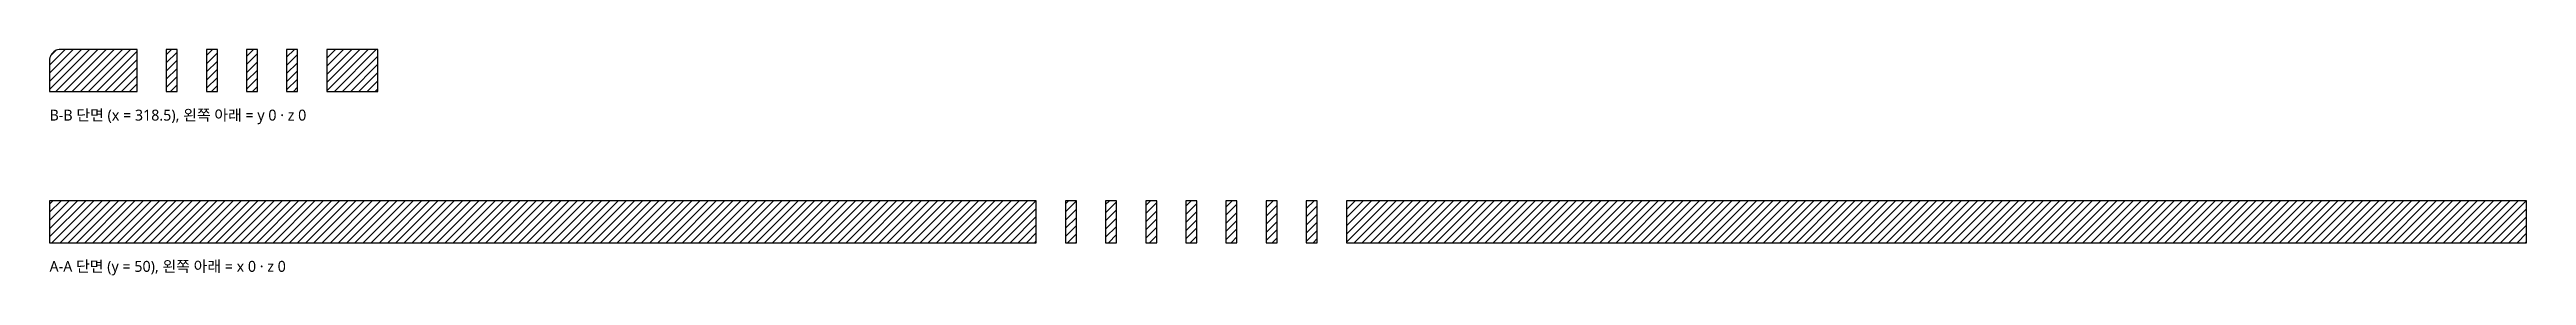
# Model space of a CAD drawing. Header units: millimetres. Extents: x -739 to 1518, y -199 to 152.
# Drawn here: x 839 to 1518, y -9 to 53 of the extents above; entities that cross this region are included whole.
import ezdxf

# ---------------------------------------------------------------- set-up
doc = ezdxf.new("R2010")
doc.units = ezdxf.units.MM
doc.layers.add('SECTION', color=5, linetype='CONTINUOUS', lineweight=25)
doc.layers.add('TEXT', color=7, linetype='CONTINUOUS', lineweight=18)
doc.styles.add('KR', font='malgun.ttf')

msp = doc.modelspace()

# ---------------------------------------------------------------- texts
at = {"layer": 'TEXT', "style": 'KR'}
for s, p in [('B-B 단면 (x = 318.5), 왼쪽 아래 = y 0 · z 0', (839, 33.5)), ('A-A 단면 (y = 50), 왼쪽 아래 = x 0 · z 0', (839, -8))]:
    msp.add_text(s, height=3, dxfattribs=at).set_placement(p)

# ---------------------------------------------------------------- hatches: boundary and pattern name
at = {"layer": 'SECTION'}
h = msp.add_hatch(dxfattribs=at)
h.set_pattern_fill('ANSI31', scale=0.5)
h.paths.add_polyline_path([(863, 53), (841.89, 53), (841.608, 52.974), (841.224, 52.898), (840.852, 52.772), (840.5, 52.598), (840.174, 52.38), (839.879, 52.121), (839.62, 51.826), (839.402, 51.5), (839.228, 51.148), (839.102, 50.776), (839.026, 50.392), (839, 50), (839, 41.5), (863, 41.5)])
h.paths.add_polyline_path([(874, 53), (871, 53), (871, 41.5), (874, 41.5)])
h.paths.add_polyline_path([(885, 53), (882, 53), (882, 41.5), (885, 41.5)])
h.paths.add_polyline_path([(896, 53), (893, 53), (893, 41.5), (896, 41.5)])
h.paths.add_polyline_path([(907, 53), (904, 53), (904, 41.5), (907, 41.5)])
h.paths.add_polyline_path([(929, 53), (915, 53), (915, 41.5), (929, 41.5)])
h = msp.add_hatch(dxfattribs=at)
h.set_pattern_fill('ANSI31', scale=0.5)
h.paths.add_polyline_path([(1109.5, 11.5), (839, 11.5), (839, 0), (1109.5, 0)])
h.paths.add_polyline_path([(1120.5, 11.5), (1117.5, 11.5), (1117.5, 0), (1120.5, 0)])
h.paths.add_polyline_path([(1131.5, 11.5), (1128.5, 11.5), (1128.5, 0), (1131.5, 0)])
h.paths.add_polyline_path([(1142.5, 11.5), (1139.5, 11.5), (1139.5, 0), (1142.5, 0)])
h.paths.add_polyline_path([(1153.5, 11.5), (1150.5, 11.5), (1150.5, 0), (1153.5, 0)])
h.paths.add_polyline_path([(1164.5, 11.5), (1161.5, 11.5), (1161.5, 0), (1164.5, 0)])
h.paths.add_polyline_path([(1175.5, 11.5), (1172.5, 11.5), (1172.5, 0), (1175.5, 0)])
h.paths.add_polyline_path([(1186.5, 11.5), (1183.5, 11.5), (1183.5, 0), (1186.5, 0)])
h.paths.add_polyline_path([(1518, 11.5), (1194.5, 11.5), (1194.5, 0), (1518, 0)])

# ---------------------------------------------------------------- linework, layer by layer
for points in [[(863, 53), (841.89, 53), (841.608, 52.974), (841.224, 52.898), (840.852, 52.772), (840.5, 52.598), (840.174, 52.38), (839.879, 52.121), (839.62, 51.826), (839.402, 51.5), (839.228, 51.148), (839.102, 50.776), (839.026, 50.392), (839, 50), (839, 41.5), (863, 41.5)], [(874, 53), (871, 53), (871, 41.5), (874, 41.5)], [(885, 53), (882, 53), (882, 41.5), (885, 41.5)], [(896, 53), (893, 53), (893, 41.5), (896, 41.5)], [(907, 53), (904, 53), (904, 41.5), (907, 41.5)], [(929, 53), (915, 53), (915, 41.5), (929, 41.5)], [(1109.5, 11.5), (839, 11.5), (839, 0), (1109.5, 0)], [(1120.5, 11.5), (1117.5, 11.5), (1117.5, 0), (1120.5, 0)], [(1131.5, 11.5), (1128.5, 11.5), (1128.5, 0), (1131.5, 0)], [(1142.5, 11.5), (1139.5, 11.5), (1139.5, 0), (1142.5, 0)], [(1153.5, 11.5), (1150.5, 11.5), (1150.5, 0), (1153.5, 0)], [(1164.5, 11.5), (1161.5, 11.5), (1161.5, 0), (1164.5, 0)], [(1175.5, 11.5), (1172.5, 11.5), (1172.5, 0), (1175.5, 0)], [(1186.5, 11.5), (1183.5, 11.5), (1183.5, 0), (1186.5, 0)], [(1518, 11.5), (1194.5, 11.5), (1194.5, 0), (1518, 0)]]:
    msp.add_lwpolyline(points, close=True, dxfattribs=at)

msp.set_redraw_order([(e.dxf.handle, doc.entitydb.next_handle()) for e in msp.query("TEXT MTEXT ATTDEF DIMENSION ARC_DIMENSION")])  # texts and dimensions are drawn at this point

doc.saveas('drawing.dxf')
